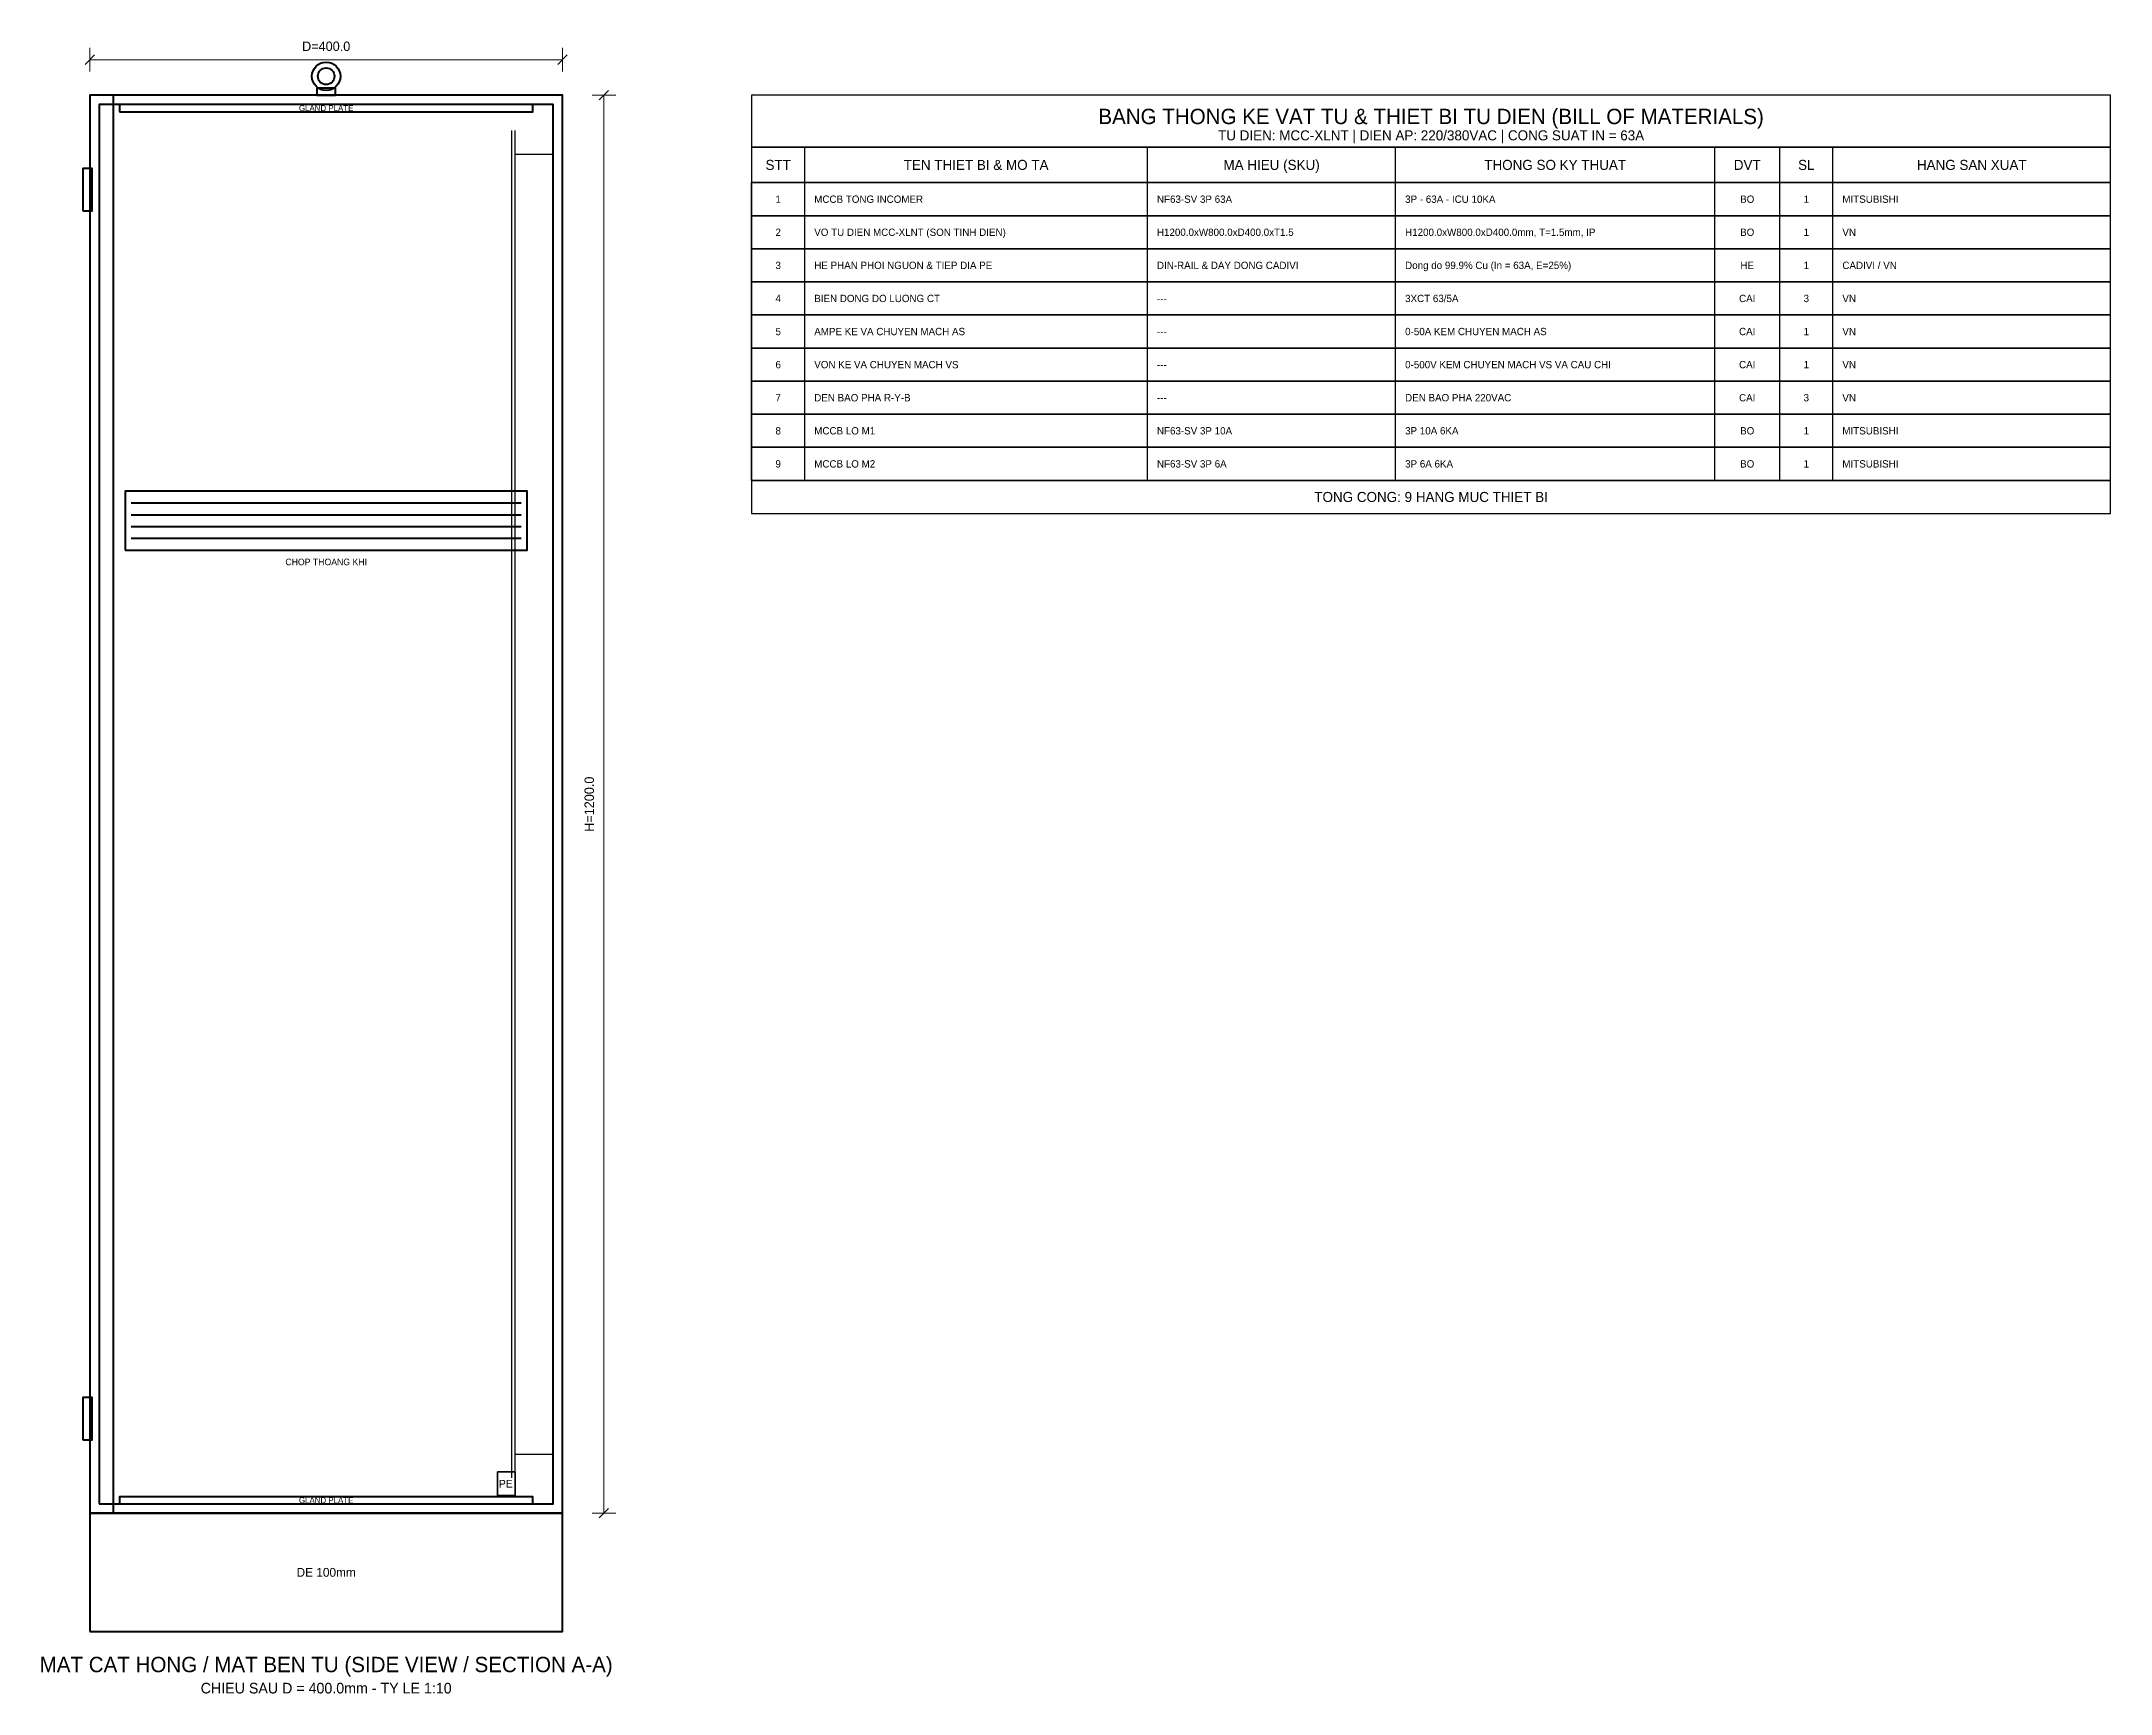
# Model space of a CAD drawing. Header units: metres. Extents: x 48 to 4690, y 45 to 1446.
# Drawn here: x 2939 to 4690, y 47 to 1446 of the extents above; entities that cross this region are included whole.
import ezdxf
from ezdxf.enums import TextEntityAlignment as Align

# ---------------------------------------------------------------- set-up
doc = ezdxf.new("R2010")
doc.units = ezdxf.units.M
for name, color, linetype, lineweight in [('0_COPPER', 3, 'Continuous', 35), ('0_DIM', 1, 'Continuous', 15), ('0_FRAME', 6, 'Continuous', 40), ('0_PLATE', 4, 'Continuous', 25), ('0_TABLE', 4, 'Continuous', 25), ('0_TABLE_HDR', 2, 'Continuous', 30), ('0_TEXT', 7, 'Continuous', 20), ('0_TEXT_TITLE', 3, 'Continuous', 30)]:
    doc.layers.add(name, color=color, linetype=linetype, lineweight=lineweight)

msp = doc.modelspace()

# ---------------------------------------------------------------- texts
at = {"layer": '0_COPPER', "color": 3}
msp.add_text('PE', height=6.5, dxfattribs=at).set_placement((3332, 225), align=Align.MIDDLE_CENTER)
at = {"layer": '0_TABLE_HDR', "color": 2}
for s, height, p in [('BANG THONG KE VAT TU & THIET BI TU DIEN (BILL OF MATERIALS)', 13, (4115, 1382)), ('STT', 8.5, (3562.5, 1341)), ('TEN THIET BI & MO TA', 8.5, (3730, 1341)), ('MA HIEU (SKU)', 8.5, (3980, 1341)), ('THONG SO KY THUAT', 8.5, (4220, 1341)), ('DVT', 8.5, (4382.5, 1341)), ('SL', 8.5, (4432.5, 1341)), ('HANG SAN XUAT', 8.5, (4572.5, 1341)), ('TONG CONG: 9 HANG MUC THIET BI', 8.5, (4115, 1060))]:
    msp.add_text(s, height=height, dxfattribs=at).set_placement(p, align=Align.MIDDLE_CENTER)
at = {"layer": '0_TEXT', "color": 1}
msp.add_text('D=400.0', height=8, dxfattribs=at).set_placement((3180, 1435), align=Align.BOTTOM_CENTER)
at = {"layer": '0_TEXT'}
for s, height, p in [('GLAND PLATE', 5, (3180, 1389)), ('TU DIEN: MCC-XLNT | DIEN AP: 220/380VAC | CONG SUAT IN = 63A', 8.5, (4115, 1366)), ('CHOP THOANG KHI', 5.5, (3180, 1005)), ('GLAND PLATE', 5, (3180, 211)), ('DE 100mm', 7.5, (3180, 150)), ('CHIEU SAU D = 400.0mm - TY LE 1:10', 9, (3180, 52))]:
    msp.add_text(s, height=height, dxfattribs=at).set_placement(p, align=Align.MIDDLE_CENTER)
at = {"layer": '0_TEXT', "color": 7}
for s, p in [('1', (3562.5, 1312)), ('BO', (4382.5, 1312)), ('1', (4432.5, 1312)), ('2', (3562.5, 1284)), ('BO', (4382.5, 1284)), ('1', (4432.5, 1284)), ('3', (3562.5, 1256)), ('HE', (4382.5, 1256)), ('1', (4432.5, 1256)), ('4', (3562.5, 1228)), ('CAI', (4382.5, 1228)), ('3', (4432.5, 1228)), ('5', (3562.5, 1200)), ('CAI', (4382.5, 1200)), ('1', (4432.5, 1200)), ('6', (3562.5, 1172)), ('CAI', (4382.5, 1172)), ('1', (4432.5, 1172)), ('7', (3562.5, 1144)), ('CAI', (4382.5, 1144)), ('3', (4432.5, 1144)), ('8', (3562.5, 1116)), ('BO', (4382.5, 1116)), ('1', (4432.5, 1116)), ('9', (3562.5, 1088)), ('BO', (4382.5, 1088)), ('1', (4432.5, 1088))]:
    msp.add_text(s, height=6.2, dxfattribs=at).set_placement(p, align=Align.MIDDLE_CENTER)
for s, p in [('MCCB TONG INCOMER', (3593, 1312)), ('NF63-SV 3P 63A', (3883, 1312)), ('3P - 63A - ICU 10KA', (4093, 1312)), ('VO TU DIEN MCC-XLNT (SON TINH DIEN)', (3593, 1284)), ('H1200.0xW800.0xD400.0xT1.5', (3883, 1284)), ('H1200.0xW800.0xD400.0mm, T=1.5mm, IP', (4093, 1284)), ('HE PHAN PHOI NGUON & TIEP DIA PE', (3593, 1256)), ('DIN-RAIL & DAY DONG CADIVI', (3883, 1256)), ('Dong do 99.9% Cu (In = 63A, E=25%)', (4093, 1256)), ('BIEN DONG DO LUONG CT', (3593, 1228)), ('---', (3883, 1228)), ('3XCT 63/5A', (4093, 1228)), ('AMPE KE VA CHUYEN MACH AS', (3593, 1200)), ('---', (3883, 1200)), ('0-50A KEM CHUYEN MACH AS', (4093, 1200)), ('VON KE VA CHUYEN MACH VS', (3593, 1172)), ('0-500V KEM CHUYEN MACH VS VA CAU CHI', (4093, 1172)), ('---', (3883, 1172)), ('DEN BAO PHA R-Y-B', (3593, 1144)), ('---', (3883, 1144)), ('DEN BAO PHA 220VAC', (4093, 1144)), ('MCCB LO M1', (3593, 1116)), ('NF63-SV 3P 10A', (3883, 1116)), ('3P 10A 6KA', (4093, 1116)), ('MCCB LO M2', (3593, 1088)), ('NF63-SV 3P 6A', (3883, 1088)), ('3P 6A 6KA', (4093, 1088))]:
    msp.add_text(s, height=6.2, dxfattribs=at).set_placement(p, align=Align.MIDDLE_LEFT)
at = {"layer": '0_TEXT', "color": 3}
for s, p in [('MITSUBISHI', (4463, 1312)), ('VN', (4463, 1284)), ('CADIVI / VN', (4463, 1256)), ('VN', (4463, 1228)), ('VN', (4463, 1200)), ('VN', (4463, 1172)), ('VN', (4463, 1144)), ('MITSUBISHI', (4463, 1116)), ('MITSUBISHI', (4463, 1088))]:
    msp.add_text(s, height=6.2, dxfattribs=at).set_placement(p, align=Align.MIDDLE_LEFT)
at = {"layer": '0_TEXT', "color": 1}
msp.add_text('H=1200.0', height=8, rotation=90, dxfattribs=at).set_placement((3409, 800), align=Align.BOTTOM_CENTER)
at = {"layer": '0_TEXT_TITLE'}
msp.add_text('MAT CAT HONG / MAT BEN TU (SIDE VIEW / SECTION A-A)', height=13, dxfattribs=at).set_placement((3180, 72), align=Align.MIDDLE_CENTER)

# ---------------------------------------------------------------- linework, layer by layer
at = {"layer": '0_COPPER', "color": 3}
msp.add_lwpolyline([(3325, 215), (3340, 215), (3340, 235), (3325, 235), (3325, 215)], close=True, dxfattribs=at)
at = {"layer": '0_DIM', "color": 1}
for p, q in [((2980, 1420), (2980, 1440)), ((3380, 1420), (3380, 1440)), ((2976, 1426), (2984, 1434)), ((2980, 1430), (3380, 1430)), ((3376, 1426), (3384, 1434)), ((3411, 1396), (3419, 1404)), ((3405, 1400), (3425, 1400)), ((3415, 200), (3415, 1400)), ((3405, 200), (3425, 200)), ((3411, 196), (3419, 204))]:
    msp.add_line(p, q, dxfattribs=at)
at = {"layer": '0_FRAME'}
for p, q in [((3015, 1055), (3345, 1055)), ((3015, 1045), (3345, 1045)), ((3015, 1035), (3345, 1035)), ((3015, 1025), (3345, 1025))]:
    msp.add_line(p, q, dxfattribs=at)
for points in [[(3172, 1400), (3188, 1400), (3188, 1406), (3172, 1406), (3172, 1400)], [(2980, 200), (3380, 200), (3380, 1400), (2980, 1400), (2980, 200)], [(2980, 200), (3000, 200), (3000, 1400), (2980, 1400), (2980, 200)], [(2988, 208), (3372, 208), (3372, 1392), (2988, 1392), (2988, 208)], [(3005, 1386), (3355, 1386), (3355, 1392), (3005, 1392), (3005, 1386)], [(2974, 1302), (2982, 1302), (2982, 1338), (2974, 1338), (2974, 1302)], [(3010, 1015), (3350, 1015), (3350, 1065), (3010, 1065), (3010, 1015)], [(2974, 262), (2982, 262), (2982, 298), (2974, 298), (2974, 262)], [(3005, 208), (3355, 208), (3355, 214), (3005, 214), (3005, 208)], [(2980, 100), (3380, 100), (3380, 200), (2980, 200), (2980, 100)]]:
    msp.add_lwpolyline(points, close=True, dxfattribs=at)
for radius in [12, 7]:
    msp.add_circle((3180, 1416), radius, dxfattribs=at)
at = {"layer": '0_PLATE', "color": 4}
for p, q in [((3337, 230), (3337, 1370)), ((3340, 230), (3340, 1370)), ((3340, 1350), (3372, 1350)), ((3340, 250), (3372, 250))]:
    msp.add_line(p, q, dxfattribs=at)
at = {"layer": '0_TABLE', "color": 4}
for p, q in [((3585, 1326), (3585, 1356)), ((3875, 1326), (3875, 1356)), ((4085, 1326), (4085, 1356)), ((4355, 1326), (4355, 1356)), ((4410, 1326), (4410, 1356)), ((4455, 1326), (4455, 1356)), ((3540, 1298), (3540, 1326)), ((3585, 1298), (3585, 1326)), ((3875, 1298), (3875, 1326)), ((4085, 1298), (4085, 1326)), ((4355, 1298), (4355, 1326)), ((4410, 1298), (4410, 1326)), ((4455, 1298), (4455, 1326)), ((3540, 1270), (3540, 1298)), ((3585, 1270), (3585, 1298)), ((3875, 1270), (3875, 1298)), ((4085, 1270), (4085, 1298)), ((4355, 1270), (4355, 1298)), ((4410, 1270), (4410, 1298)), ((4455, 1270), (4455, 1298)), ((3540, 1242), (3540, 1270)), ((3585, 1242), (3585, 1270)), ((3875, 1242), (3875, 1270)), ((4085, 1242), (4085, 1270)), ((4355, 1242), (4355, 1270)), ((4410, 1242), (4410, 1270)), ((4455, 1242), (4455, 1270)), ((3540, 1214), (3540, 1242)), ((3585, 1214), (3585, 1242)), ((3875, 1214), (3875, 1242)), ((4085, 1214), (4085, 1242)), ((4355, 1214), (4355, 1242)), ((4410, 1214), (4410, 1242)), ((4455, 1214), (4455, 1242)), ((3540, 1186), (3540, 1214)), ((3585, 1186), (3585, 1214)), ((3875, 1186), (3875, 1214)), ((4085, 1186), (4085, 1214)), ((4355, 1186), (4355, 1214)), ((4410, 1186), (4410, 1214)), ((4455, 1186), (4455, 1214)), ((3540, 1158), (3540, 1186)), ((3585, 1158), (3585, 1186)), ((3875, 1158), (3875, 1186)), ((4085, 1158), (4085, 1186)), ((4355, 1158), (4355, 1186)), ((4410, 1158), (4410, 1186)), ((4455, 1158), (4455, 1186)), ((3540, 1130), (3540, 1158)), ((3585, 1130), (3585, 1158)), ((3875, 1130), (3875, 1158)), ((4085, 1130), (4085, 1158)), ((4355, 1130), (4355, 1158)), ((4410, 1130), (4410, 1158)), ((4455, 1130), (4455, 1158)), ((3540, 1102), (3540, 1130)), ((3585, 1102), (3585, 1130)), ((3875, 1102), (3875, 1130)), ((4085, 1102), (4085, 1130)), ((4355, 1102), (4355, 1130)), ((4410, 1102), (4410, 1130)), ((4455, 1102), (4455, 1130)), ((3540, 1074), (3540, 1102)), ((3585, 1074), (3585, 1102)), ((3875, 1074), (3875, 1102)), ((4085, 1074), (4085, 1102)), ((4355, 1074), (4355, 1102)), ((4410, 1074), (4410, 1102)), ((4455, 1074), (4455, 1102))]:
    msp.add_line(p, q, dxfattribs=at)
for points in [[(3540, 1356), (4690, 1356), (4690, 1400), (3540, 1400), (3540, 1356)], [(3540, 1326), (4690, 1326), (4690, 1356), (3540, 1356), (3540, 1326)], [(3540, 1298), (4690, 1298), (4690, 1326), (3540, 1326), (3540, 1298)], [(3540, 1270), (4690, 1270), (4690, 1298), (3540, 1298), (3540, 1270)], [(3540, 1242), (4690, 1242), (4690, 1270), (3540, 1270), (3540, 1242)], [(3540, 1214), (4690, 1214), (4690, 1242), (3540, 1242), (3540, 1214)], [(3540, 1186), (4690, 1186), (4690, 1214), (3540, 1214), (3540, 1186)], [(3540, 1158), (4690, 1158), (4690, 1186), (3540, 1186), (3540, 1158)], [(3540, 1130), (4690, 1130), (4690, 1158), (3540, 1158), (3540, 1130)], [(3540, 1102), (4690, 1102), (4690, 1130), (3540, 1130), (3540, 1102)], [(3540, 1074), (4690, 1074), (4690, 1102), (3540, 1102), (3540, 1074)], [(3540, 1046), (4690, 1046), (4690, 1074), (3540, 1074), (3540, 1046)]]:
    msp.add_lwpolyline(points, close=True, dxfattribs=at)

msp.set_redraw_order([(e.dxf.handle, doc.entitydb.next_handle()) for e in msp.query("TEXT MTEXT ATTDEF DIMENSION ARC_DIMENSION")])  # texts and dimensions are drawn at this point

doc.saveas('drawing.dxf')
